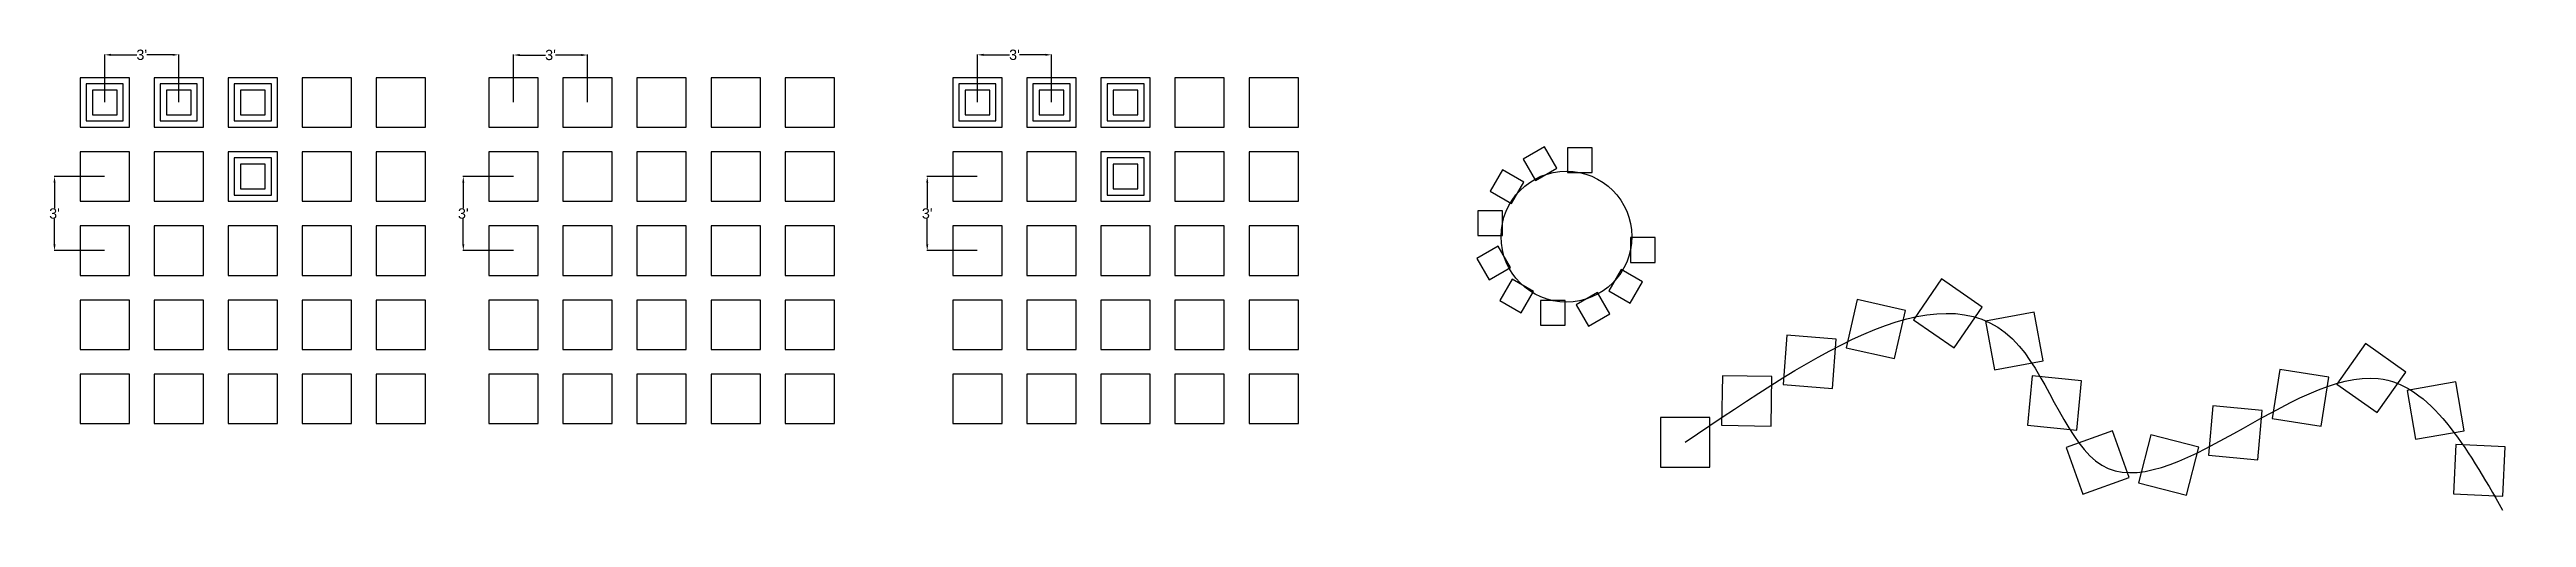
# Model space of a CAD drawing. Header units: inches. Extents: x -8584 to 160, y -904 to 4998.
# Drawn here: x -5630 to -4426, y -904 to -677 of the extents above; entities that cross this region are included whole.
import ezdxf

# ---------------------------------------------------------------- set-up
doc = ezdxf.new("R2010")
doc.units = ezdxf.units.IN
doc.header["$MEASUREMENT"] = 0
doc.styles.get("Standard").update_dxf_attribs({"font": 'arial.ttf'})

msp = doc.modelspace()

# ---------------------------------------------------------------- texts
at = {"char_height": 5, "attachment_point": 5}
for insert in [(-5386.8, -679.4), (-5429.2, -756.4)]:
    msp.add_mtext("\\A1;3'", dxfattribs=dict(at, insert=insert))

# ---------------------------------------------------------------- blocks, each defined once
blk = doc.blocks.new('*U15')
blk.add_lwpolyline([(-6, -6), (6, -6), (6, 6), (-6, 6)], close=True)
blk = doc.blocks.new('*U16')
at = {"color": 0, "linetype": 'ByBlock', "lineweight": -2, "transparency": 16777216}
for p, rotation in [((-4905.9, -732.2), 30.00000000000001), ((-4921.9, -743.3), 60.00000000000001), ((-4930.1, -761), 90), ((-4855.9, -774.1), 269.9999999999999), ((-4928.4, -780.4), 120), ((-4917.2, -796.4), 150), ((-4864.2, -791.8), 239.9999999999999), ((-4899.6, -804.6), 180), ((-4880.1, -802.9), 210)]:
    blk.add_blockref('*U15', p, dxfattribs=dict(at, rotation=rotation))
blk.add_blockref('*U15', (-4886.5, -730.5), dxfattribs=at)
blk = doc.blocks.new('*U17')
blk.add_lwpolyline([(-16.7, -3.2), (3.2, -16.7), (16.7, 3.2), (-3.2, 16.7)], close=True)
blk = doc.blocks.new('*U18')
at = {"color": 0, "linetype": 'ByBlock', "lineweight": -2, "transparency": 16777216}
for p, rotation in [((-4742.6, -812.5), 21.49640414569906), ((-4707.6, -804.9), 359.4743295861425), ((-4774.8, -828.4), 29.77811900981694), ((-4675.3, -818.3), 314.4545057048708), ((-4805.4, -847.4), 33.22818806209795), ((-4655.8, -848.4), 298.5761602647701), ((-4536.2, -845.9), 25.29034013629356), ((-4501.8, -836.3), 358.9486564418782), ((-4470.5, -852.1), 314.0967157332731), ((-4567.9, -862.9), 29.05894129787184), ((-4835.3, -867.5), 34.20743387248275), ((-4634.8, -877.3), 323.9760742493891), ((-4600.3, -878.5), 19.53973562249774), ((-4449.3, -881.1), 301.417943958185)]:
    blk.add_blockref('*U17', p, dxfattribs=dict(at, rotation=rotation))
blk = doc.blocks.new('squear')
for p, q in [((0, 0), (0, 23.1)), ((3, 23), (15.6, 23)), ((33, 23), (20.4, 23)), ((36, 0), (36, 23.1)), ((-0.1, -36.1), (-24.6, -36.1)), ((-24.4, -39.1), (-24.4, -51.4)), ((-24.4, -69.1), (-24.4, -56.7)), ((-0.1, -72.1), (-24.6, -72.1))]:
    blk.add_line(p, q)
for points in [[(-12, -12.1), (12, -12.1), (12, 11.9), (-12, 11.9)], [(-9, -9.1), (9, -9.1), (9, 8.9), (-9, 8.9)], [(-6, -6.1), (6, -6.1), (6, 5.9), (-6, 5.9)], [(24, -12.1), (48, -12.1), (48, 11.9), (24, 11.9)], [(27, -9.1), (45, -9.1), (45, 8.9), (27, 8.9)], [(30, -6.1), (42, -6.1), (42, 5.9), (30, 5.9)], [(60, -12.1), (84, -12.1), (84, 11.9), (60, 11.9)], [(63, -9.1), (81, -9.1), (81, 8.9), (63, 8.9)], [(66, -6.1), (78, -6.1), (78, 5.9), (66, 5.9)], [(96, -12.1), (120, -12.1), (120, 11.9), (96, 11.9)], [(132, -12.1), (156, -12.1), (156, 11.9), (132, 11.9)], [(-12, -48.1), (12, -48.1), (12, -24.1), (-12, -24.1)], [(24, -48.1), (48, -48.1), (48, -24.1), (24, -24.1)], [(60, -48.1), (84, -48.1), (84, -24.1), (60, -24.1)], [(96, -48.1), (120, -48.1), (120, -24.1), (96, -24.1)], [(132, -48.1), (156, -48.1), (156, -24.1), (132, -24.1)], [(63, -45.1), (81, -45.1), (81, -27.1), (63, -27.1)], [(66, -42.1), (78, -42.1), (78, -30.1), (66, -30.1)], [(-12, -84.1), (12, -84.1), (12, -60.1), (-12, -60.1)], [(24, -84.1), (48, -84.1), (48, -60.1), (24, -60.1)], [(60, -84.1), (84, -84.1), (84, -60.1), (60, -60.1)], [(96, -84.1), (120, -84.1), (120, -60.1), (96, -60.1)], [(132, -84.1), (156, -84.1), (156, -60.1), (132, -60.1)], [(-12, -120.1), (12, -120.1), (12, -96.1), (-12, -96.1)], [(24, -120.1), (48, -120.1), (48, -96.1), (24, -96.1)], [(60, -120.1), (84, -120.1), (84, -96.1), (60, -96.1)], [(96, -120.1), (120, -120.1), (120, -96.1), (96, -96.1)], [(132, -120.1), (156, -120.1), (156, -96.1), (132, -96.1)], [(-12, -156.1), (12, -156.1), (12, -132.1), (-12, -132.1)], [(24, -156.1), (48, -156.1), (48, -132.1), (24, -132.1)], [(60, -156.1), (84, -156.1), (84, -132.1), (60, -132.1)], [(96, -156.1), (120, -156.1), (120, -132.1), (96, -132.1)], [(132, -156.1), (156, -156.1), (156, -132.1), (132, -132.1)]]:
    blk.add_lwpolyline(points, close=True)
for points in [[(3, 23.5), (3, 22.5), (0, 23)], [(33, 23.5), (33, 22.5), (36, 23)], [(-24.9, -39.1), (-23.9, -39.1), (-24.4, -36.1)], [(-24.9, -69.1), (-23.9, -69.1), (-24.4, -72.1)]]:
    blk.add_solid(points)
at = {"char_height": 5, "attachment_point": 5}
for insert in [(18, 23), (-24.4, -54.1)]:
    blk.add_mtext("\\A1;3'", dxfattribs=dict(at, insert=insert))

# ---------------------------------------------------------------- linework, layer by layer
for p, q in [((-5404.8, -702.3), (-5404.8, -679.2)), ((-5401.8, -679.4), (-5389.2, -679.4)), ((-5371.8, -679.4), (-5384.4, -679.4)), ((-5368.8, -702.3), (-5368.8, -679.2)), ((-5404.8, -738.4), (-5429.4, -738.4)), ((-5429.2, -741.4), (-5429.2, -753.7)), ((-5429.2, -771.4), (-5429.2, -759)), ((-5404.8, -774.4), (-5429.4, -774.4))]:
    msp.add_line(p, q)
for points in [[(-5416.8, -714.4), (-5392.8, -714.4), (-5392.8, -690.4), (-5416.8, -690.4)], [(-5380.8, -714.4), (-5356.8, -714.4), (-5356.8, -690.4), (-5380.8, -690.4)], [(-5344.8, -714.4), (-5320.8, -714.4), (-5320.8, -690.4), (-5344.8, -690.4)], [(-5308.8, -714.4), (-5284.8, -714.4), (-5284.8, -690.4), (-5308.8, -690.4)], [(-5272.8, -714.4), (-5248.8, -714.4), (-5248.8, -690.4), (-5272.8, -690.4)], [(-5416.8, -750.4), (-5392.8, -750.4), (-5392.8, -726.4), (-5416.8, -726.4)], [(-5380.8, -750.4), (-5356.8, -750.4), (-5356.8, -726.4), (-5380.8, -726.4)], [(-5344.8, -750.4), (-5320.8, -750.4), (-5320.8, -726.4), (-5344.8, -726.4)], [(-5308.8, -750.4), (-5284.8, -750.4), (-5284.8, -726.4), (-5308.8, -726.4)], [(-5272.8, -750.4), (-5248.8, -750.4), (-5248.8, -726.4), (-5272.8, -726.4)], [(-5416.8, -786.4), (-5392.8, -786.4), (-5392.8, -762.4), (-5416.8, -762.4)], [(-5380.8, -786.4), (-5356.8, -786.4), (-5356.8, -762.4), (-5380.8, -762.4)], [(-5344.8, -786.4), (-5320.8, -786.4), (-5320.8, -762.4), (-5344.8, -762.4)], [(-5308.8, -786.4), (-5284.8, -786.4), (-5284.8, -762.4), (-5308.8, -762.4)], [(-5272.8, -786.4), (-5248.8, -786.4), (-5248.8, -762.4), (-5272.8, -762.4)], [(-5416.8, -822.4), (-5392.8, -822.4), (-5392.8, -798.4), (-5416.8, -798.4)], [(-5380.8, -822.4), (-5356.8, -822.4), (-5356.8, -798.4), (-5380.8, -798.4)], [(-5344.8, -822.4), (-5320.8, -822.4), (-5320.8, -798.4), (-5344.8, -798.4)], [(-5308.8, -822.4), (-5284.8, -822.4), (-5284.8, -798.4), (-5308.8, -798.4)], [(-5272.8, -822.4), (-5248.8, -822.4), (-5248.8, -798.4), (-5272.8, -798.4)], [(-5416.8, -858.4), (-5392.8, -858.4), (-5392.8, -834.4), (-5416.8, -834.4)], [(-5380.8, -858.4), (-5356.8, -858.4), (-5356.8, -834.4), (-5380.8, -834.4)], [(-5344.8, -858.4), (-5320.8, -858.4), (-5320.8, -834.4), (-5344.8, -834.4)], [(-5308.8, -858.4), (-5284.8, -858.4), (-5284.8, -834.4), (-5308.8, -834.4)], [(-5272.8, -858.4), (-5248.8, -858.4), (-5248.8, -834.4), (-5272.8, -834.4)]]:
    msp.add_lwpolyline(points, close=True)
msp.add_circle((-4893, -767.6), 31.8)
msp.add_spline([(-4835.3, -867.5), (-4672.9, -820.8), (-4632.8, -878.6), (-4498.4, -836.5), (-4438, -900.4)], degree=3)
for points in [[(-5401.8, -678.9), (-5401.8, -679.9), (-5404.8, -679.4)], [(-5371.8, -678.9), (-5371.8, -679.9), (-5368.8, -679.4)], [(-5429.7, -741.4), (-5428.7, -741.4), (-5429.2, -738.4)], [(-5429.7, -771.4), (-5428.7, -771.4), (-5429.2, -774.4)]]:
    msp.add_solid(points)

# ---------------------------------------------------------------- block references
for name, p in [('squear', (-5603.5, -702.3)), ('squear', (-5179.3, -702.3)), ('*U16', (0, 0)), ('*U18', (0, 0))]:
    msp.add_blockref(name, p)

msp.set_redraw_order([(e.dxf.handle, doc.entitydb.next_handle()) for e in msp.query("TEXT MTEXT ATTDEF DIMENSION ARC_DIMENSION")])  # texts and dimensions are drawn at this point

doc.saveas('drawing.dxf')
